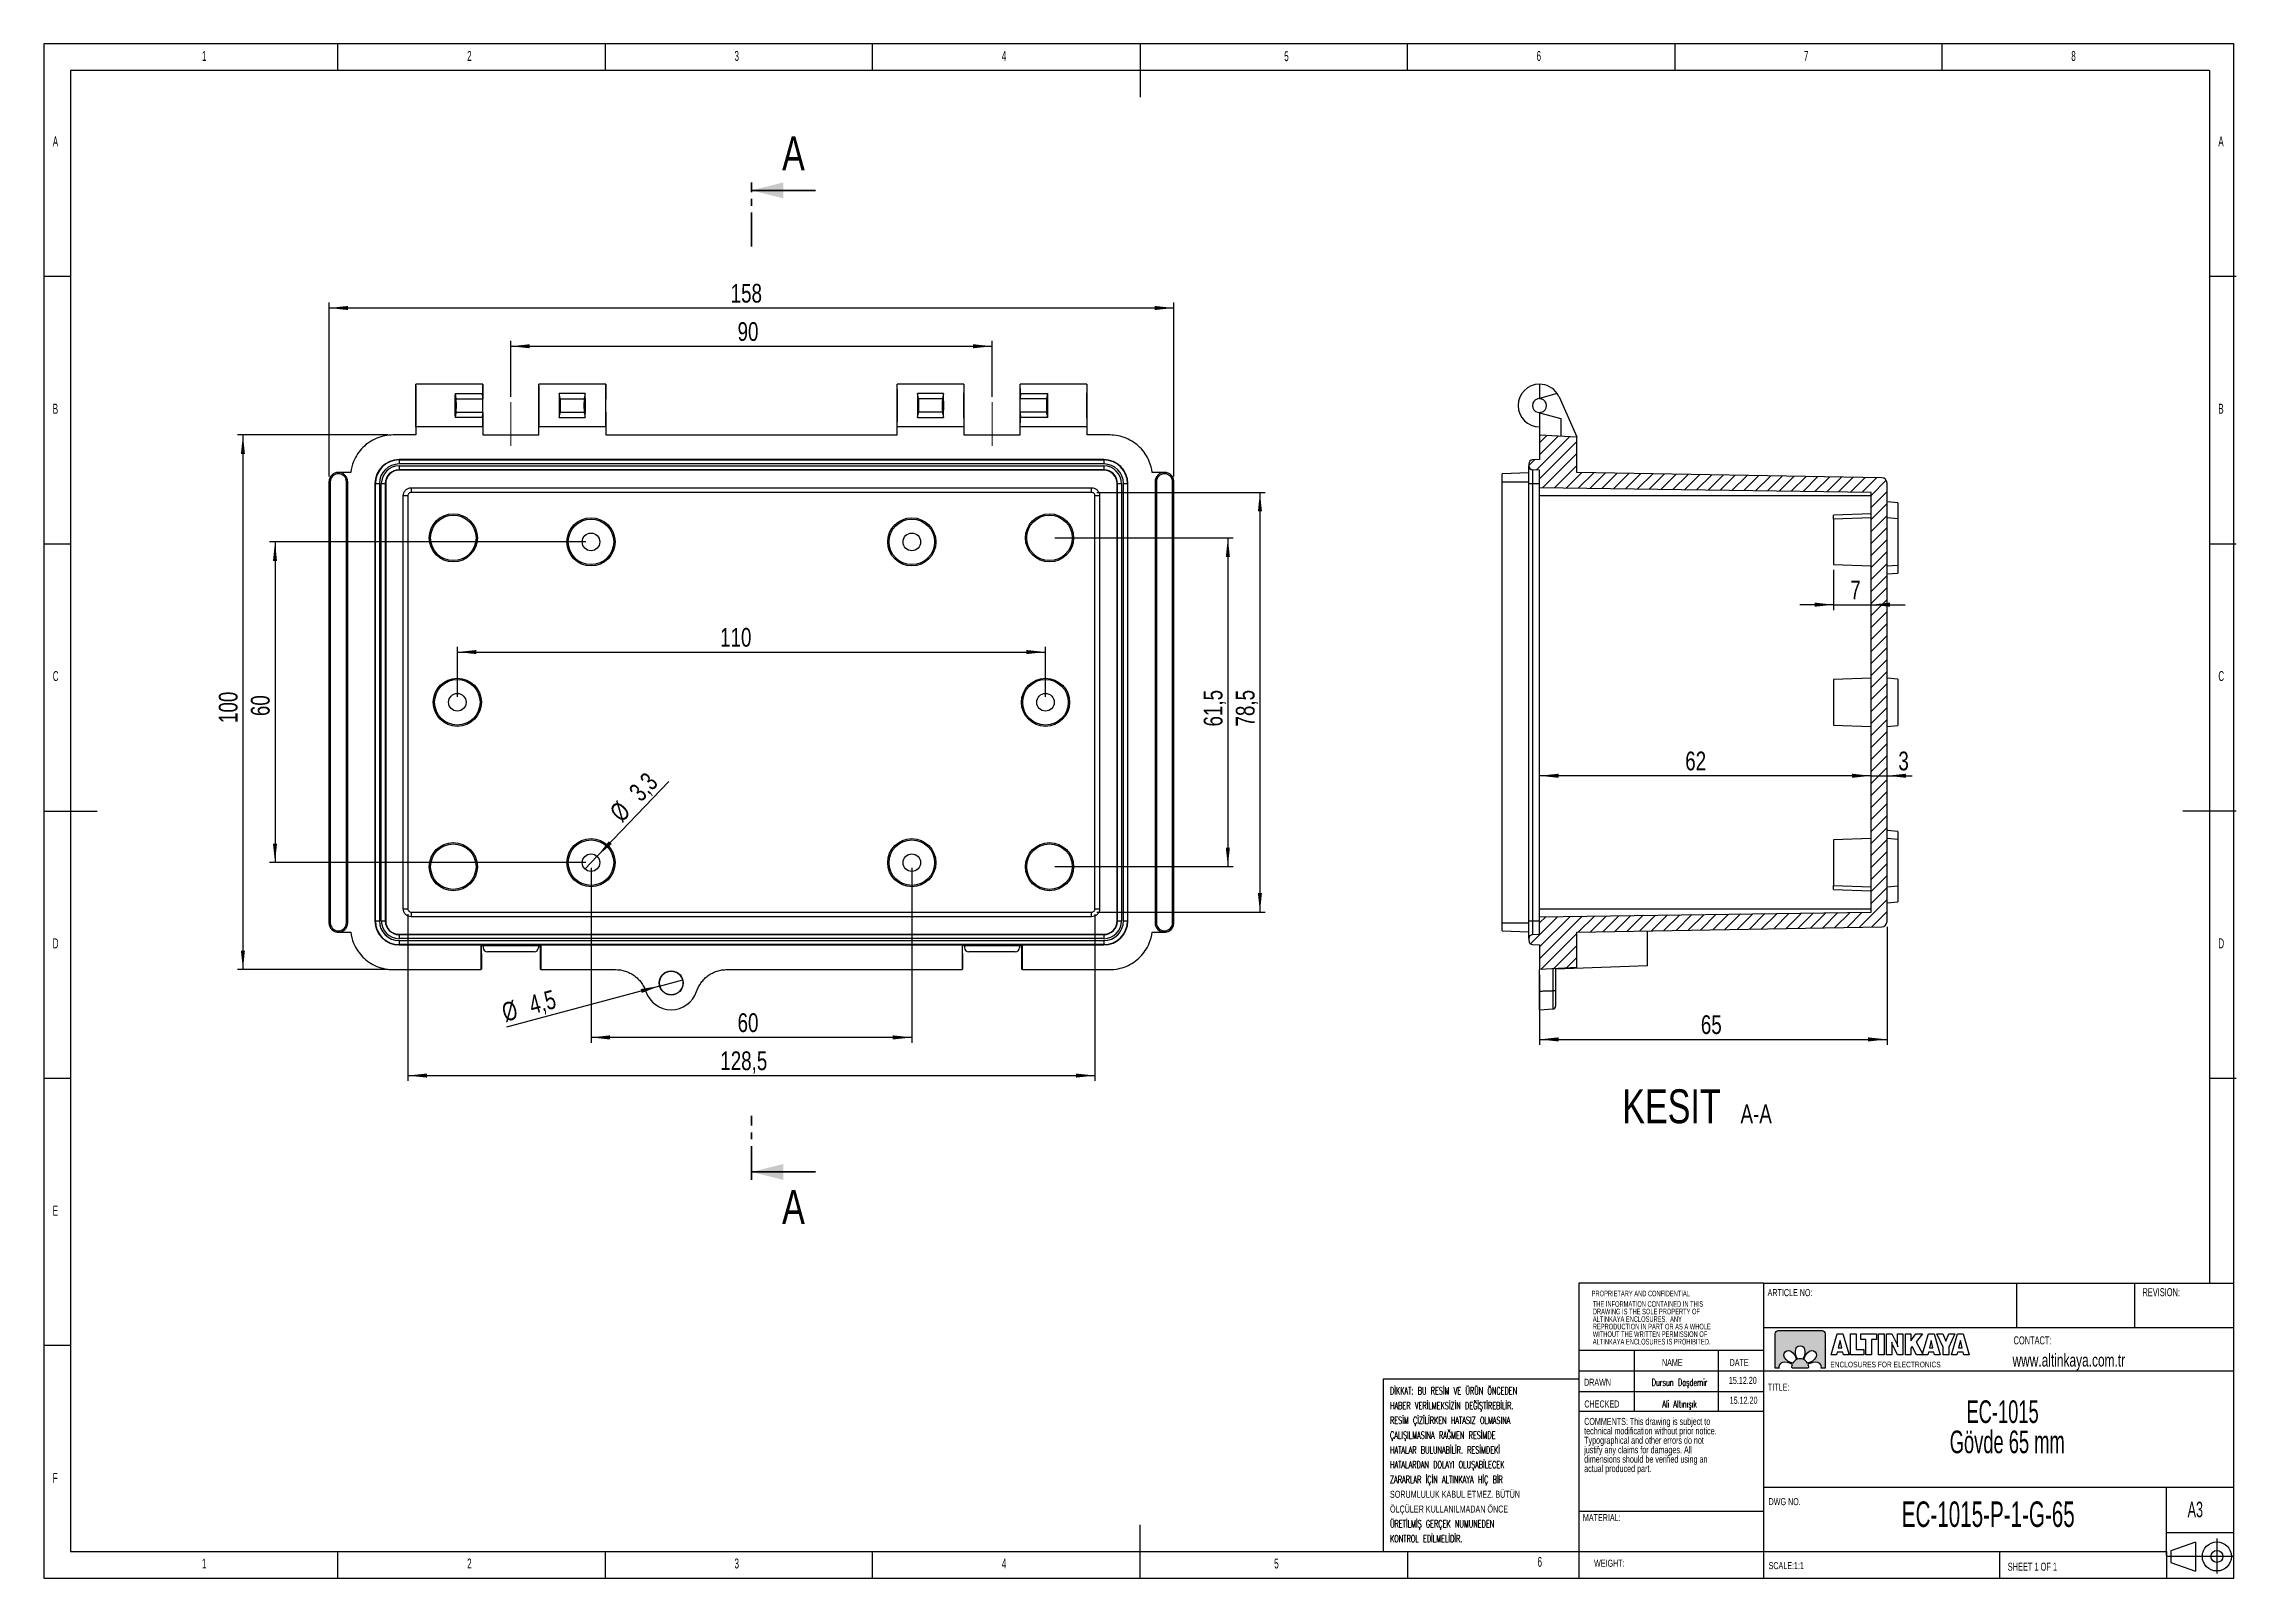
# Model space of a CAD drawing. Header units: millimetres. Extents: x 5 to 415, y 5 to 292.
import ezdxf

# ---------------------------------------------------------------- set-up
doc = ezdxf.new("R2010")
doc.units = ezdxf.units.MM
doc.linetypes.add('CENTER', pattern=[10.16, 6.35, -1.27, 1.27, -1.27])
doc.linetypes.add('CENTERX2', pattern=[20.32, 12.7, -2.54, 2.54, -2.54])
doc.layers.add('LAYER_1', color=179, linetype='Continuous', lineweight=25)
doc.layers.add('LAYER_2', color=1, linetype='Continuous')
doc.styles.add('SLDTEXTSTYLE0', font='TXT', dxfattribs={"width": 0.7})
doc.styles.add('SLDTEXTSTYLE1', font='TXT', dxfattribs={"width": 0.605})
doc.styles.add('SLDTEXTSTYLE2', font='TXT', dxfattribs={"width": 0.605, "bigfont": 'bigfont'})
doc.styles.add('SLDTEXTSTYLE3', font='TXT', dxfattribs={"width": 0.75})
doc.dimstyles.new('SLDDIMSTYLE0', dxfattribs={"dimtxt": 3.5, "dimasz": 3.556, "dimexe": 0, "dimexo": 0.0625, "dimgap": 0.875, "dimtad": 1, "dimrnd": 1e-09, "dimzin": 12, "dimdsep": 46, "dimtxsty": 'SLDTEXTSTYLE3', "dimsah": 1, "dimcen": 0.09, "dimadec": 0, "dimazin": 3, "dimtfac": 1, "dimtofl": 0, "dimtmove": 0, "dimatfit": 3, "dimfxl": 1, "dimfrac": 2, "dimtolj": 1, "dimtzin": 12, "dimarcsym": 0})
doc.dimstyles.new('SLDDIMSTYLE1', dxfattribs={"dimtxt": 3.5, "dimasz": 3.556, "dimexe": 0, "dimexo": 0.0625, "dimgap": 0.875, "dimtad": 1, "dimdec": 1, "dimrnd": 1e-09, "dimzin": 12, "dimdsep": 46, "dimtxsty": 'SLDTEXTSTYLE3', "dimsah": 1, "dimcen": 0.09, "dimadec": 0, "dimazin": 3, "dimtfac": 1, "dimtdec": 1, "dimtofl": 0, "dimtmove": 0, "dimatfit": 3, "dimfxl": 1, "dimfrac": 2, "dimtolj": 1, "dimtzin": 12, "dimarcsym": 0})
doc.dimstyles.new('SLDDIMSTYLE2', dxfattribs={"dimtxt": 3.5, "dimasz": 3.556, "dimexe": 0, "dimexo": 0.0625, "dimgap": 0.875, "dimtad": 1, "dimrnd": 1e-09, "dimzin": 12, "dimdsep": 46, "dimtxsty": 'SLDTEXTSTYLE3', "dimblk1": 'NONE', "dimsah": 1, "dimcen": 0, "dimadec": 0, "dimazin": 3, "dimtfac": 1, "dimtmove": 0, "dimatfit": 3, "dimldrblk": 'NONE', "dimfxl": 1, "dimfrac": 2, "dimtolj": 1, "dimtzin": 12, "dimarcsym": 0})
doc.dimstyles.new('SLDDIMSTYLE3', dxfattribs={"dimtxt": 3.5, "dimasz": 3.556, "dimexe": 0, "dimexo": 0.0625, "dimgap": 0.875, "dimtad": 1, "dimrnd": 1e-09, "dimzin": 12, "dimdsep": 46, "dimtxsty": 'SLDTEXTSTYLE3', "dimsah": 1, "dimcen": 0.09, "dimadec": 0, "dimazin": 3, "dimtfac": 1, "dimtmove": 0, "dimatfit": 0, "dimfxl": 1, "dimfrac": 2, "dimtolj": 1, "dimtzin": 12, "dimarcsym": 0})

msp = doc.modelspace()

# ---------------------------------------------------------------- texts
at = {"color": 7, "linetype": 'Continuous', "lineweight": 0}
for s, insert, char_height, attachment_point, style in [('1', (34.583, 290.668), 1.852, 1, 'SLDTEXTSTYLE1'), ('2', (84.167, 290.668), 1.852, 1, 'SLDTEXTSTYLE1'), ('3', (134.167, 290.668), 1.852, 1, 'SLDTEXTSTYLE1'), ('4', (184.167, 290.668), 1.852, 1, 'SLDTEXTSTYLE1'), ('5', (236.975, 290.614), 1.852, 1, 'SLDTEXTSTYLE1'), ('6', (284.167, 290.668), 1.852, 1, 'SLDTEXTSTYLE1'), ('7', (334.167, 290.668), 1.852, 1, 'SLDTEXTSTYLE1'), ('8', (384.167, 290.668), 1.852, 1, 'SLDTEXTSTYLE1'), ('A', (6.667, 274.668), 1.852, 1, 'SLDTEXTSTYLE1'), ('A', (411.667, 274.668), 1.852, 1, 'SLDTEXTSTYLE1'), ('B', (6.667, 224.668), 1.852, 1, 'SLDTEXTSTYLE1'), ('B', (411.667, 224.668), 1.852, 1, 'SLDTEXTSTYLE1'), ('C', (6.667, 174.668), 1.852, 1, 'SLDTEXTSTYLE1'), ('C', (411.667, 174.668), 1.852, 1, 'SLDTEXTSTYLE1'), ('D', (6.667, 124.668), 1.852, 1, 'SLDTEXTSTYLE1'), ('D', (411.667, 124.668), 1.852, 1, 'SLDTEXTSTYLE1'), ('E', (6.667, 74.668), 1.852, 1, 'SLDTEXTSTYLE1'), ('PROPRIETARY AND CONFIDENTIAL', (294.469, 58.774), 1.05833, 1, 'SLDTEXTSTYLE1'), ('ARTICLE NO:', (327.372, 59.073), 1.32292, 1, 'SLDTEXTSTYLE1'), ('REVISION:', (397.488, 59.243), 1.5, 1, 'SLDTEXTSTYLE1'), ('CONTACT:', (373.379, 50.23), 1.5, 1, 'SLDTEXTSTYLE1'), ('NAME', (307.616, 45.996), 1.3229, 1, 'SLDTEXTSTYLE1'), ('DATE', (320.264, 45.996), 1.3229, 1, 'SLDTEXTSTYLE1'), ('www.altinkaya.com.tr', (373.178, 46.964), 2.38125, 1, 'SLDTEXTSTYLE0'), ('DRAWN', (293.043, 42.302), 1.3229, 1, 'SLDTEXTSTYLE1'), ('Dursun Daşdemir', (310.911, 42.302), 1.32292, 2, 'SLDTEXTSTYLE2'), ('15.12.20', (322.736, 42.654), 1.3229, 2, 'SLDTEXTSTYLE1'), ('TITLE:', (327.438, 41.388), 1.3229, 1, 'SLDTEXTSTYLE1'), ('CHECKED', (293.103, 38.244), 1.3229, 1, 'SLDTEXTSTYLE1'), ('Ali Altınışık', (310.911, 38.244), 1.32292, 2, 'SLDTEXTSTYLE2'), ('15.12.20', (322.881, 38.937), 1.3229, 2, 'SLDTEXTSTYLE1'), ('F', (6.667, 24.668), 1.852, 1, 'SLDTEXTSTYLE1'), ('MATERIAL:', (292.826, 16.987), 1.3229, 1, 'SLDTEXTSTYLE1'), ('DWG NO.', (327.555, 19.978), 1.3229, 1, 'SLDTEXTSTYLE1'), ('A3', (405.921, 19.3), 2.9104, 1, 'SLDTEXTSTYLE1'), ('1', (34.583, 8.668), 1.852, 1, 'SLDTEXTSTYLE1'), ('2', (84.167, 8.668), 1.852, 1, 'SLDTEXTSTYLE1'), ('3', (134.167, 8.668), 1.852, 1, 'SLDTEXTSTYLE1'), ('4', (184.167, 8.668), 1.852, 1, 'SLDTEXTSTYLE1'), ('5', (235.096, 8.668), 1.852, 1, 'SLDTEXTSTYLE1'), ('6', (284.349, 8.984), 1.852, 1, 'SLDTEXTSTYLE1')]:
    msp.add_mtext(s, dxfattribs=dict(at, insert=insert, char_height=char_height, attachment_point=attachment_point, style=style))
at = {"color": 7, "linetype": 'Continuous', "char_height": 6.35, "attachment_point": 1, "style": 'SLDTEXTSTYLE3'}
for insert in [(143.066, 274.671), (143.066, 77.624)]:
    msp.add_mtext('A', dxfattribs=dict(at, insert=insert))
at = {"layer": 'LAYER_1', "style": 'SLDTEXTSTYLE1'}
for s, insert, char_height, attachment_point in [('EC-1015-P-1-G-65', (368.639, 19.349), 4.7625, 2), ('WEIGHT:', (294.915, 8.452), 1.3229, 1), ('SCALE:1:1', (327.555, 8.01), 1.3229, 1), ('SHEET 1 OF 1', (372.278, 7.9), 1.5, 1)]:
    msp.add_mtext(s, dxfattribs=dict(at, insert=insert, char_height=char_height, attachment_point=attachment_point))

# ---------------------------------------------------------------- blocks, each defined once
blk = doc.blocks.new('SW_NOTE_0')
at = {"color": 0, "linetype": 'Continuous', "lineweight": 18, "insert": (0, 1.71), "char_height": 1.3229, "attachment_point": 1, "style": 'SLDTEXTSTYLE0'}
blk.add_mtext('ENCLOSURES FOR ELECTRONICS', dxfattribs=at)
blk = doc.blocks.new('Block4')
at = {"color": 7, "linetype": 'Continuous', "lineweight": 18}
blk.add_blockref('SW_NOTE_0', (0.07, -0.34), dxfattribs=at)
blk = doc.blocks.new('Block5')
at = {"layer": 'LAYER_1'}
for p, q in [((6.79, 7.34), (1.01, 5.34)), ((1.01, 5.34), (1.01, 2.54)), ((6.79, 7.34), (6.79, 0.54)), ((11.82, 8.19), (11.82, 0)), ((0, 4.03), (15.88, 4.03)), ((1.01, 2.54), (6.79, 0.54))]:
    blk.add_line(p, q, dxfattribs=at)
for radius in [3.4, 1.4]:
    blk.add_circle((11.82, 3.99), radius, dxfattribs=at)
blk = doc.blocks.new('Block6')
at = {"layer": 'LAYER_1', "color": 250}
for p, q in [((0, 0), (1.27, 4.36)), ((1.14, 0), (0, 0)), ((1.28, 0.58), (1.14, 0)), ((1.27, 4.36), (2.44, 4.36)), ((2.43, 0.58), (1.28, 0.58)), ((1.86, 3), (1.49, 1.49)), ((1.49, 1.49), (2.22, 1.49)), ((2.22, 1.49), (1.86, 3)), ((2.56, 0), (2.43, 0.58)), ((2.44, 4.36), (3.71, 0)), ((3.71, 0), (2.56, 0)), ((4.04, 0), (4.04, 4.36)), ((4.04, 4.36), (5.2, 4.36)), ((6.77, 0), (4.04, 0)), ((5.2, 4.36), (5.2, 1.16)), ((5.2, 1.16), (6.77, 1.16)), ((6.19, 3.21), (6.19, 4.36)), ((6.19, 4.36), (9.41, 4.36)), ((7.23, 3.21), (6.19, 3.21)), ((6.77, 1.16), (6.77, 0)), ((7.23, 0), (7.23, 3.21)), ((8.39, 0), (7.23, 0)), ((9.41, 3.21), (8.39, 3.21)), ((8.39, 3.21), (8.39, 0)), ((9.41, 4.36), (9.41, 3.21)), ((9.82, 0), (9.82, 4.36)), ((9.82, 4.36), (11, 4.36)), ((11, 0), (9.82, 0)), ((11, 4.36), (11, 0)), ((11.52, 0), (11.52, 4.36)), ((11.52, 4.36), (12.62, 4.36)), ((12.62, 0), (11.52, 0)), ((12.62, 4.36), (13.64, 2.33)), ((12.62, 2.04), (12.62, 0)), ((13.82, 0), (12.8, 2.01)), ((13.82, 2.3), (13.82, 4.36)), ((13.82, 4.36), (14.92, 4.36)), ((14.92, 0), (13.82, 0)), ((14.92, 4.36), (14.92, 0)), ((15.42, 0), (15.42, 4.36)), ((15.42, 4.36), (16.57, 4.36)), ((16.57, 0), (15.42, 0)), ((16.57, 4.36), (16.57, 2.92)), ((16.57, 2.92), (17.61, 4.36)), ((16.86, 1.75), (16.57, 1.39)), ((16.57, 1.39), (16.57, 0)), ((17.74, 0), (16.86, 1.75)), ((17.61, 4.36), (18.96, 4.36)), ((18.96, 4.36), (17.67, 2.75)), ((17.67, 2.75), (19.12, 0)), ((19.12, 0), (17.74, 0)), ((18.94, 0), (20.21, 4.36)), ((20.08, 0), (18.94, 0)), ((20.22, 0.58), (20.08, 0)), ((20.21, 4.36), (21.38, 4.36)), ((21.37, 0.58), (20.22, 0.58)), ((20.8, 3), (20.43, 1.49)), ((20.43, 1.49), (21.16, 1.49)), ((21.16, 1.49), (20.8, 3)), ((21.5, 0), (21.37, 0.58)), ((21.38, 4.36), (22.65, 0)), ((22.65, 0), (21.5, 0)), ((23.27, 1.61), (21.94, 4.36)), ((21.94, 4.36), (23.22, 4.36)), ((23.22, 4.36), (23.84, 2.87)), ((23.27, 0), (23.27, 1.61)), ((24.42, 0), (23.27, 0)), ((23.84, 2.87), (24.47, 4.36)), ((25.72, 4.36), (24.42, 1.61)), ((24.42, 1.61), (24.42, 0)), ((24.47, 4.36), (25.72, 4.36)), ((25, 0), (26.27, 4.36)), ((26.14, 0), (25, 0)), ((26.28, 0.58), (26.14, 0)), ((26.27, 4.36), (27.44, 4.36)), ((27.43, 0.58), (26.28, 0.58)), ((26.86, 3), (26.49, 1.49)), ((26.49, 1.49), (27.21, 1.49)), ((27.21, 1.49), (26.86, 3)), ((27.56, 0), (27.43, 0.58)), ((27.44, 4.36), (28.71, 0)), ((28.71, 0), (27.56, 0))]:
    blk.add_line(p, q, dxfattribs=at)
for points in [[(12.7, 2.26), (12.67, 2.37), (12.63, 2.5), (12.59, 2.64)], [(12.59, 2.64), (12.6, 2.56), (12.61, 2.48), (12.62, 2.4)], [(12.62, 2.4), (12.62, 2.31), (12.62, 2.19), (12.62, 2.04)], [(12.8, 2.01), (12.77, 2.07), (12.74, 2.16), (12.7, 2.26)], [(13.64, 2.33), (13.67, 2.28), (13.7, 2.19), (13.73, 2.09)], [(13.73, 2.09), (13.77, 1.99), (13.81, 1.86), (13.85, 1.71)], [(13.82, 1.97), (13.82, 2.06), (13.82, 2.17), (13.82, 2.3)], [(13.85, 1.71), (13.84, 1.79), (13.83, 1.87), (13.82, 1.97)]]:
    blk.add_open_spline(points, degree=3, dxfattribs=at)
blk = doc.blocks.new('SW_NOTE_0_1')
at = {"layer": 'LAYER_1', "color": 0, "attachment_point": 2, "style": 'SLDTEXTSTYLE1'}
for s, insert, char_height in [('EC-1015', (11.24, 5.46), 4.233), ('Gövde 65 mm', (12.11, -0.19), 4.2333)]:
    blk.add_mtext(s, dxfattribs=dict(at, insert=insert, char_height=char_height))
blk = doc.blocks.new('SW_NOTE_0_2')
at = {"color": 0, "linetype": 'Continuous', "lineweight": 0, "char_height": 1.3229, "attachment_point": 1, "style": 'SLDTEXTSTYLE1'}
for s, insert in [('technical modification without prior notice.', (0, -0.06)), ('COMMENTS: This drawing is subject to', (0, 1.71)), ('justify any claims for damages. All', (0, -3.59)), ('Typographical and other errors do not', (0, -1.82)), ('dimensions should be verified using an', (0, -5.35)), ('actual produced part.', (0, -7.11))]:
    blk.add_mtext(s, dxfattribs=dict(at, insert=insert))
blk = doc.blocks.new('SW_NOTE_0_3')
at = {"color": 0, "linetype": 'Continuous', "lineweight": 0, "char_height": 1.0583, "attachment_point": 1, "style": 'SLDTEXTSTYLE1'}
for s, insert in [('THE INFORMATION CONTAINED IN THIS', (0, 1.36)), ('ALTINKAYA ENCLOSURES.  ANY', (0, -1.46)), ('DRAWING IS THE SOLE PROPERTY OF', (0, -0.05)), ('REPRODUCTION IN PART OR AS A WHOLE', (0, -2.87)), ('WITHOUT THE WRITTEN PERMISSION OF', (0, -4.28)), ('ALTINKAYA ENCLOSURES IS PROHIBITED.', (0, -5.69))]:
    blk.add_mtext(s, dxfattribs=dict(at, insert=insert))
blk = doc.blocks.new('SW_NOTE_0_4')
at = {"layer": 'LAYER_1', "color": 0, "char_height": 1.3229, "attachment_point": 1}
for s, insert, style in [('DİKKAT: BU RESİM VE ÜRÜN ÖNCEDEN', (0, 1.71), 'SLDTEXTSTYLE2'), ('HABER VERİLMEKSİZİN DEĞİŞTİREBİLİR.', (0, -1.06), 'SLDTEXTSTYLE2'), ('RESİM ÇİZİLİRKEN HATASIZ OLMASINA', (0, -3.82), 'SLDTEXTSTYLE2'), ('ÇALIŞILMASINA RAĞMEN RESİMDE', (0, -6.59), 'SLDTEXTSTYLE2'), ('HATALAR BULUNABİLİR. RESİMDEKİ', (0, -9.35), 'SLDTEXTSTYLE2'), ('HATALARDAN DOLAYI OLUŞABİLECEK', (0, -12.11), 'SLDTEXTSTYLE2'), ('ZARARLAR İÇİN ALTINKAYA HİÇ BİR', (0, -14.88), 'SLDTEXTSTYLE2'), ('SORUMLULUK KABUL ETMEZ. BÜTÜN', (0, -17.64), 'SLDTEXTSTYLE1'), ('ÖLÇÜLER KULLANILMADAN ÖNCE', (0, -20.41), 'SLDTEXTSTYLE1'), ('ÜRETİLMİŞ GERÇEK NUMUNEDEN', (0, -23.17), 'SLDTEXTSTYLE2'), ('KONTROL EDİLMELİDİR.', (0, -25.93), 'SLDTEXTSTYLE2')]:
    blk.add_mtext(s, dxfattribs=dict(at, insert=insert, style=style))
blk = doc.blocks.new('_D')
at = {"layer": 'LAYER_1'}
for p, q in [((69.32, 218.84), (41.23, 218.84)), ((42.23, 218.84), (42.23, 118.84)), ((69.32, 118.84), (41.23, 118.84))]:
    blk.add_line(p, q, dxfattribs=at)
for points in [[(42.23, 218.84), (41.85, 215.28), (42.61, 215.28)], [(42.23, 118.84), (42.61, 122.39), (41.85, 122.39)]]:
    blk.add_solid(points, dxfattribs=at)
at = {"layer": 'LAYER_1', "insert": (37.72, 164.96), "char_height": 3.5, "attachment_point": 1, "rotation": 90, "style": 'SLDTEXTSTYLE3'}
blk.add_mtext('100', dxfattribs=at)
blk = doc.blocks.new('_D_1')
at = {"layer": 'LAYER_1'}
for p, q in [((106.33, 198.84), (47.23, 198.84)), ((48.23, 198.84), (48.23, 138.84)), ((106.33, 138.84), (47.23, 138.84))]:
    blk.add_line(p, q, dxfattribs=at)
for points in [[(48.23, 198.84), (47.85, 195.28), (48.61, 195.28)], [(48.23, 138.84), (48.61, 142.39), (47.85, 142.39)]]:
    blk.add_solid(points, dxfattribs=at)
at = {"layer": 'LAYER_1', "insert": (43.72, 166.25), "char_height": 3.5, "attachment_point": 1, "rotation": 90, "style": 'SLDTEXTSTYLE3'}
blk.add_mtext('60', dxfattribs=at)
blk = doc.blocks.new('_D_2')
at = {"layer": 'LAYER_1'}
for p, q in [((194.08, 199.59), (227.43, 199.59)), ((226.43, 199.59), (226.43, 138.09)), ((194.08, 138.09), (227.43, 138.09))]:
    blk.add_line(p, q, dxfattribs=at)
for points in [[(226.43, 199.59), (226.05, 196.03), (226.81, 196.03)], [(226.43, 138.09), (226.81, 141.64), (226.05, 141.64)]]:
    blk.add_solid(points, dxfattribs=at)
at = {"layer": 'LAYER_1', "insert": (221.92, 164.31), "char_height": 3.5, "attachment_point": 1, "rotation": 90, "style": 'SLDTEXTSTYLE3'}
blk.add_mtext('61,5', dxfattribs=at)
blk = doc.blocks.new('_D_3')
at = {"layer": 'LAYER_1'}
for p, q in [((73.07, 129.21), (73.07, 98.01)), ((201.58, 129.21), (201.58, 98.01)), ((73.07, 99.01), (201.58, 99.01))]:
    blk.add_line(p, q, dxfattribs=at)
for points in [[(73.07, 99.01), (76.63, 98.63), (76.63, 99.39)], [(201.58, 99.01), (198.03, 99.39), (198.03, 98.63)]]:
    blk.add_solid(points, dxfattribs=at)
at = {"layer": 'LAYER_1', "insert": (131.51, 103.53), "char_height": 3.5, "attachment_point": 1, "style": 'SLDTEXTSTYLE3'}
blk.add_mtext('128,5', dxfattribs=at)
blk = doc.blocks.new('_D_4')
at = {"layer": 'LAYER_1'}
for p, q in [((201.95, 208.09), (233.43, 208.09)), ((232.43, 208.09), (232.43, 129.58)), ((201.95, 129.58), (233.43, 129.58))]:
    blk.add_line(p, q, dxfattribs=at)
for points in [[(232.43, 208.09), (232.05, 204.54), (232.81, 204.54)], [(232.43, 129.58), (232.81, 133.14), (232.05, 133.14)]]:
    blk.add_solid(points, dxfattribs=at)
at = {"layer": 'LAYER_1', "insert": (227.92, 164.31), "char_height": 3.5, "attachment_point": 1, "rotation": 90, "style": 'SLDTEXTSTYLE3'}
blk.add_mtext('78,5', dxfattribs=at)
blk = doc.blocks.new('_D_5')
at = {"layer": 'LAYER_1'}
for p, q in [((107.33, 137.84), (107.33, 105.15)), ((167.33, 137.84), (167.33, 105.15)), ((167.33, 106.15), (107.33, 106.15))]:
    blk.add_line(p, q, dxfattribs=at)
for points in [[(107.33, 106.15), (110.88, 105.76), (110.88, 106.53)], [(167.33, 106.15), (163.77, 106.53), (163.77, 105.76)]]:
    blk.add_solid(points, dxfattribs=at)
at = {"layer": 'LAYER_1', "insert": (134.74, 110.66), "char_height": 3.5, "attachment_point": 1, "style": 'SLDTEXTSTYLE3'}
blk.add_mtext('60', dxfattribs=at)
blk = doc.blocks.new('_D_6')
at = {"layer": 'LAYER_1'}
for q in [(121.9, 154), (106.19, 137.65)]:
    blk.add_line((108.47, 140.03), q, dxfattribs=at)
blk.add_solid([(108.47, 140.03), (111.21, 142.33), (110.66, 142.85)], dxfattribs=at)
at = {"layer": 'LAYER_1', "char_height": 3.5, "attachment_point": 1, "rotation": 46.1528, "style": 'SLDTEXTSTYLE3'}
for s, insert in [('3,3', (114.16, 152.47)), ('%%c', (110.54, 148.63))]:
    blk.add_mtext(s, dxfattribs=dict(at, insert=insert))
blk = doc.blocks.new('_None')
blk = doc.blocks.new('_D_7')
at = {"layer": 'LAYER_1'}
for p, q in [((82.33, 169.84), (82.33, 179.23)), ((82.33, 178.23), (192.33, 178.23)), ((192.33, 169.84), (192.33, 179.23))]:
    blk.add_line(p, q, dxfattribs=at)
for points in [[(82.33, 178.23), (85.88, 177.85), (85.88, 178.61)], [(192.33, 178.23), (188.77, 178.61), (188.77, 177.85)]]:
    blk.add_solid(points, dxfattribs=at)
at = {"layer": 'LAYER_1', "insert": (131.47, 182.74), "char_height": 3.5, "attachment_point": 1, "style": 'SLDTEXTSTYLE3'}
blk.add_mtext('110', dxfattribs=at)
blk = doc.blocks.new('_D_8')
at = {"layer": 'LAYER_1'}
for p, q in [((58.33, 211.09), (58.33, 243.59)), ((58.33, 242.59), (216.33, 242.59)), ((216.33, 211.09), (216.33, 243.59))]:
    blk.add_line(p, q, dxfattribs=at)
for points in [[(58.33, 242.59), (61.88, 242.21), (61.88, 242.97)], [(216.33, 242.59), (212.77, 242.97), (212.77, 242.21)]]:
    blk.add_solid(points, dxfattribs=at)
at = {"layer": 'LAYER_1', "insert": (133.45, 247.1), "char_height": 3.5, "attachment_point": 1, "style": 'SLDTEXTSTYLE3'}
blk.add_mtext('158', dxfattribs=at)
blk = doc.blocks.new('_D_9')
at = {"layer": 'LAYER_1'}
for p, q in [((92.33, 225.99), (92.33, 236.43)), ((92.33, 235.43), (182.33, 235.43)), ((182.33, 225.99), (182.33, 236.43))]:
    blk.add_line(p, q, dxfattribs=at)
for points in [[(92.33, 235.43), (95.88, 235.05), (95.88, 235.81)], [(182.33, 235.43), (178.77, 235.81), (178.77, 235.05)]]:
    blk.add_solid(points, dxfattribs=at)
at = {"layer": 'LAYER_1', "insert": (134.74, 239.94), "char_height": 3.5, "attachment_point": 1, "style": 'SLDTEXTSTYLE3'}
blk.add_mtext('90', dxfattribs=at)
blk = doc.blocks.new('_D_10')
at = {"layer": 'LAYER_1'}
for q in [(91.52, 108.08), (124.5, 116.92)]:
    blk.add_line((120.15, 115.75), q, dxfattribs=at)
blk.add_solid([(120.15, 115.75), (116.62, 115.2), (116.82, 114.47)], dxfattribs=at)
at = {"layer": 'LAYER_1', "char_height": 3.5, "attachment_point": 1, "rotation": 15, "style": 'SLDTEXTSTYLE3'}
for s, insert in [('4,5', (95.44, 113.84)), ('%%c', (90.36, 112.42))]:
    blk.add_mtext(s, dxfattribs=dict(at, insert=insert))
blk = doc.blocks.new('_D_11')
at = {"layer": 'LAYER_1'}
for p, q in [((349.72, 126.83), (349.72, 104.77)), ((284.72, 117.84), (284.72, 104.77)), ((284.72, 105.77), (349.72, 105.77))]:
    blk.add_line(p, q, dxfattribs=at)
for points in [[(284.72, 105.77), (288.27, 105.39), (288.27, 106.16)], [(349.72, 105.77), (346.16, 106.16), (346.16, 105.39)]]:
    blk.add_solid(points, dxfattribs=at)
at = {"layer": 'LAYER_1', "insert": (314.89, 110.29), "char_height": 3.5, "attachment_point": 1, "style": 'SLDTEXTSTYLE3'}
blk.add_mtext('65', dxfattribs=at)
blk = doc.blocks.new('_D_12')
at = {"layer": 'LAYER_1'}
for p, q in [((339.72, 193.58), (339.72, 186.09)), ((339.72, 187.09), (333.37, 187.09)), ((339.72, 187.09), (346.72, 187.09)), ((346.72, 187.09), (353.07, 187.09))]:
    blk.add_line(p, q, dxfattribs=at)
for points in [[(339.72, 187.09), (336.16, 187.48), (336.16, 186.71)], [(346.72, 187.09), (350.27, 186.71), (350.27, 187.48)]]:
    blk.add_solid(points, dxfattribs=at)
at = {"layer": 'LAYER_1', "insert": (342.84, 191.61), "char_height": 3.5, "attachment_point": 1, "style": 'SLDTEXTSTYLE3'}
blk.add_mtext('7', dxfattribs=at)
blk = doc.blocks.new('_D_13')
at = {"layer": 'LAYER_1'}
blk.add_line((346.72, 155.09), (284.72, 155.09), dxfattribs=at)
for points in [[(284.72, 155.09), (288.27, 154.71), (288.27, 155.47)], [(346.72, 155.09), (343.16, 155.47), (343.16, 154.71)]]:
    blk.add_solid(points, dxfattribs=at)
at = {"layer": 'LAYER_1', "insert": (311.97, 159.61), "char_height": 3.5, "attachment_point": 1, "style": 'SLDTEXTSTYLE3'}
blk.add_mtext('62', dxfattribs=at)
blk = doc.blocks.new('_D_14')
at = {"layer": 'LAYER_1'}
for p, q in [((346.72, 155.09), (340.37, 155.09)), ((346.72, 155.09), (349.72, 155.09)), ((349.72, 155.09), (354.42, 155.09))]:
    blk.add_line(p, q, dxfattribs=at)
for points in [[(346.72, 155.09), (343.16, 155.47), (343.16, 154.71)], [(349.72, 155.09), (353.27, 154.71), (353.27, 155.47)]]:
    blk.add_solid(points, dxfattribs=at)
at = {"layer": 'LAYER_1', "insert": (351.83, 159.61), "char_height": 3.5, "attachment_point": 1, "style": 'SLDTEXTSTYLE3'}
blk.add_mtext('3', dxfattribs=at)
blk = doc.blocks.new('SW_NOTE_0_5')
at = {"layer": 'LAYER_1', "color": 0, "attachment_point": 2, "style": 'SLDTEXTSTYLE3'}
for s, insert, char_height in [('KESIT', (9.72, 8.19), 6.35), ('A-A', (25.56, 5.35), 3.5)]:
    blk.add_mtext(s, dxfattribs=dict(at, insert=insert, char_height=char_height))

# ---------------------------------------------------------------- dimensions: what is measured, and where the dimension line sits
at = {"layer": 'LAYER_1'}
for base, p1, p2, dimstyle, picture, middle in [((216.328, 242.591), (58.328, 210.086), (216.328, 210.086), 'SLDDIMSTYLE0', '_D_8', (137.328, 242.591)), ((182.328, 235.427), (92.328, 224.99), (182.328, 224.99), 'SLDDIMSTYLE0', '_D_9', (137.328, 235.427)), ((346.716, 187.095), (339.716, 194.581), (346.716, 208.092), 'SLDDIMSTYLE3', '_D_12', (344.135, 187.095)), ((192.328, 178.232), (82.328, 168.836), (192.328, 168.836), 'SLDDIMSTYLE0', '_D_7', (135.351, 178.232)), ((284.716, 155.094), (346.716, 129.58), (284.716, 128.714), 'SLDDIMSTYLE0', '_D_13', (314.552, 155.094)), ((349.716, 155.094), (346.716, 129.58), (349.716, 127.831), 'SLDDIMSTYLE3', '_D_14', (353.126, 155.094)), ((107.328, 106.145), (167.328, 138.836), (107.328, 138.836), 'SLDDIMSTYLE0', '_D_5', (137.328, 106.145)), ((201.584, 99.014), (73.072, 130.214), (201.584, 130.214), 'SLDDIMSTYLE1', '_D_3', (137.328, 99.014)), ((349.716, 105.774), (284.716, 118.836), (349.716, 127.831), 'SLDDIMSTYLE0', '_D_11', (317.477, 105.774))]:
    dim = msp.add_linear_dim(base=base, p1=p1, p2=p2, dimstyle=dimstyle, dxfattribs=at)
    dim.commit()
    dim.dimension.update_dxf_attribs({"geometry": picture, "text_midpoint": middle, "dimtype": 160})
for base, p1, p2, dimstyle, picture, middle in [((42.229, 118.836), (70.317, 218.836), (70.317, 118.836), 'SLDDIMSTYLE0', '_D', (42.229, 168.836)), ((232.427, 129.58), (200.95, 208.092), (200.95, 129.58), 'SLDDIMSTYLE1', '_D_4', (232.427, 168.836)), ((48.229, 138.836), (107.328, 198.836), (107.328, 138.836), 'SLDDIMSTYLE0', '_D_1', (48.229, 168.836)), ((226.427, 138.086), (193.078, 199.586), (193.078, 138.086), 'SLDDIMSTYLE0', '_D_2', (226.427, 168.836))]:
    dim = msp.add_linear_dim(base=base, p1=p1, p2=p2, angle=90, dimstyle=dimstyle, dxfattribs=at)
    dim.commit()
    dim.dimension.update_dxf_attribs({"geometry": picture, "text_midpoint": middle, "dimtype": 160})
for p1, p2, picture, middle in [((106.185, 137.646), (108.471, 140.026), '_D_6', (118.003, 149.95)), ((124.502, 116.918), (120.155, 115.754), '_D_10', (97.052, 109.563))]:
    dim = msp.add_diameter_dim_2p(p1=p1, p2=p2, dimstyle='SLDDIMSTYLE2', dxfattribs=at)
    dim.commit()
    dim.dimension.update_dxf_attribs({"geometry": picture, "text_midpoint": middle, "dimtype": 163})

# ---------------------------------------------------------------- hatches: boundary and pattern name
at = {"layer": 'LAYER_1', "linetype": 'Continuous', "lineweight": 18}
h = msp.add_hatch(dxfattribs=at)
h.set_pattern_fill('ANSI31', color=256, scale=0.5, style=0)
edge = h.paths.add_edge_path(flags=0)
edge.add_line((284.716, 128.714), (284.716, 125.436))
edge.add_line((284.716, 125.436), (283.426, 125.369))
edge.add_arc((283.466, 124.62), 0.75, 93, 180)
edge.add_line((282.716, 124.62), (282.716, 124.253))
edge.add_arc((283.466, 124.253), 0.75, 180, 267)
edge.add_line((283.426, 123.504), (284.716, 123.436))
edge.add_line((284.716, 123.436), (284.716, 118.836))
edge.add_line((284.716, 118.836), (291.716, 119.203))
edge.add_line((291.716, 119.203), (291.716, 125.836))
edge.add_line((291.716, 125.836), (348.733, 126.831))
edge.add_arc((348.716, 127.831), 1, 271, 360)
edge.add_line((349.716, 127.831), (349.716, 209.841))
edge.add_arc((348.716, 209.841), 1, 0, 89)
edge.add_line((348.733, 210.841), (291.716, 211.836))
edge.add_line((291.716, 211.836), (291.716, 218.469))
edge.add_line((291.716, 218.469), (284.716, 218.836))
edge.add_line((284.716, 218.836), (284.716, 214.236))
edge.add_line((284.716, 214.236), (283.426, 214.169))
edge.add_arc((283.466, 213.42), 0.75, 93, 180)
edge.add_line((282.716, 213.42), (282.716, 213.053))
edge.add_arc((283.466, 213.053), 0.75, 180, 267)
edge.add_line((283.426, 212.304), (284.716, 212.236))
edge.add_line((284.716, 212.236), (284.716, 208.958))
edge.add_line((284.716, 208.958), (346.716, 208.092))
edge.add_line((346.716, 208.092), (346.716, 129.58))
edge.add_line((346.716, 129.58), (284.716, 128.714))
at = {"layer": 'LAYER_2'}
h = msp.add_hatch(color=256, dxfattribs=at)
edge = h.paths.add_edge_path(flags=0)
edge.add_spline(control_points=[(329.363, 51.312), (329.041, 51.312), (328.778, 51.05), (328.778, 50.727)], knot_values=[0.9444444, 0.9444444, 0.9444444, 0.9444444, 1, 1, 1, 1], weights=[1, 1, 1, 1], degree=3, periodic=0)
edge.add_line((328.778, 50.727), (328.778, 44.291))
edge.add_line((328.778, 44.291), (329.516, 44.291))
edge.add_spline(control_points=[(329.516, 44.291), (329.5, 44.362), (329.491, 44.438), (329.492, 44.518)], knot_values=[0.7777778, 0.7777778, 0.7777778, 0.7777778, 0.8333333, 0.8333333, 0.8333333, 0.8333333], weights=[1, 1, 1, 1], degree=3, periodic=0)
edge.add_spline(control_points=[(329.492, 44.518), (329.489, 45.083), (329.911, 45.404), (330.619, 45.418)], knot_values=[0.7222222, 0.7222222, 0.7222222, 0.7222222, 0.7777778, 0.7777778, 0.7777778, 0.7777778], weights=[1, 1, 1, 1], degree=3, periodic=0)
edge.add_spline(control_points=[(330.619, 45.418), (331.239, 45.429), (331.856, 45.083), (331.999, 44.997)], knot_values=[0.6666667, 0.6666667, 0.6666667, 0.6666667, 0.7222222, 0.7222222, 0.7222222, 0.7222222], weights=[1, 1, 1, 1], degree=3, periodic=0)
edge.add_spline(control_points=[(331.999, 44.997), (331.948, 44.845), (331.921, 44.683), (331.921, 44.514)], knot_values=[0.6111111, 0.6111111, 0.6111111, 0.6111111, 0.6666667, 0.6666667, 0.6666667, 0.6666667], weights=[1, 1, 1, 1], degree=3, periodic=0)
edge.add_spline(control_points=[(331.921, 44.514), (331.921, 44.438), (331.926, 44.364), (331.937, 44.291)], knot_values=[0.5555556, 0.5555556, 0.5555556, 0.5555556, 0.6111111, 0.6111111, 0.6111111, 0.6111111], weights=[1, 1, 1, 1], degree=3, periodic=0)
edge.add_line((331.937, 44.291), (334.981, 44.291))
edge.add_spline(control_points=[(334.981, 44.291), (334.992, 44.364), (334.997, 44.438), (334.997, 44.514)], knot_values=[0.4444444, 0.4444444, 0.4444444, 0.4444444, 0.5, 0.5, 0.5, 0.5], weights=[1, 1, 1, 1], degree=3, periodic=0)
edge.add_spline(control_points=[(334.997, 44.514), (334.997, 44.68), (334.971, 44.839), (334.922, 44.989)], knot_values=[0.3888889, 0.3888889, 0.3888889, 0.3888889, 0.4444444, 0.4444444, 0.4444444, 0.4444444], weights=[1, 1, 1, 1], degree=3, periodic=0)
edge.add_spline(control_points=[(334.922, 44.989), (335.07, 45.077), (335.683, 45.419), (336.299, 45.408)], knot_values=[0.3333333, 0.3333333, 0.3333333, 0.3333333, 0.3888889, 0.3888889, 0.3888889, 0.3888889], weights=[1, 1, 1, 1], degree=3, periodic=0)
edge.add_spline(control_points=[(336.299, 45.408), (337.007, 45.395), (337.429, 45.073), (337.427, 44.509)], knot_values=[0.2777778, 0.2777778, 0.2777778, 0.2777778, 0.3333333, 0.3333333, 0.3333333, 0.3333333], weights=[1, 1, 1, 1], degree=3, periodic=0)
edge.add_spline(control_points=[(337.427, 44.509), (337.427, 44.432), (337.419, 44.359), (337.404, 44.291)], knot_values=[0.2222222, 0.2222222, 0.2222222, 0.2222222, 0.2777778, 0.2777778, 0.2777778, 0.2777778], weights=[1, 1, 1, 1], degree=3, periodic=0)
edge.add_line((337.404, 44.291), (338.14, 44.291))
edge.add_line((338.14, 44.291), (338.14, 50.727))
edge.add_spline(control_points=[(338.14, 50.727), (338.14, 51.05), (337.877, 51.312), (337.555, 51.312)], knot_values=[0.0555556, 0.0555556, 0.0555556, 0.0555556, 0.1111111, 0.1111111, 0.1111111, 0.1111111], weights=[1, 1, 1, 1], degree=3, periodic=0)
edge.add_line((337.555, 51.312), (329.363, 51.312))
edge = h.paths.add_edge_path(flags=0)
edge.add_spline(control_points=[(333.943, 45.974), (333.791, 46.025), (333.628, 46.052), (333.459, 46.052)], knot_values=[0.6666667, 0.6666667, 0.6666667, 0.6666667, 0.8333333, 0.8333333, 0.8333333, 0.8333333], weights=[1, 1, 1, 1], degree=3, periodic=0)
edge.add_spline(control_points=[(333.459, 46.052), (333.293, 46.052), (333.133, 46.026), (332.984, 45.977)], knot_values=[0.8333333, 0.8333333, 0.8333333, 0.8333333, 1, 1, 1, 1], weights=[1, 1, 1, 1], degree=3, periodic=0)
edge.add_spline(control_points=[(332.984, 45.977), (332.895, 46.124), (332.553, 46.737), (332.565, 47.354)], knot_values=[0, 0, 0, 0, 0.1666667, 0.1666667, 0.1666667, 0.1666667], weights=[1, 1, 1, 1], degree=3, periodic=0)
edge.add_spline(control_points=[(332.565, 47.354), (332.578, 48.062), (332.9, 48.483), (333.464, 48.481)], knot_values=[0.1666667, 0.1666667, 0.1666667, 0.1666667, 0.3333333, 0.3333333, 0.3333333, 0.3333333], weights=[1, 1, 1, 1], degree=3, periodic=0)
edge.add_spline(control_points=[(333.464, 48.481), (334.028, 48.483), (334.35, 48.062), (334.363, 47.354)], knot_values=[0.3333333, 0.3333333, 0.3333333, 0.3333333, 0.5, 0.5, 0.5, 0.5], weights=[1, 1, 1, 1], degree=3, periodic=0)
edge.add_spline(control_points=[(334.363, 47.354), (334.374, 46.733), (334.028, 46.117), (333.943, 45.974)], knot_values=[0.5, 0.5, 0.5, 0.5, 0.6666667, 0.6666667, 0.6666667, 0.6666667], weights=[1, 1, 1, 1], degree=3, periodic=0)
edge = h.paths.add_edge_path(flags=0)
edge.add_spline(control_points=[(332.091, 47.16), (332.537, 46.731), (332.728, 46.052), (332.769, 45.889)], knot_values=[0.6, 0.6, 0.6, 0.6, 0.8, 0.8, 0.8, 0.8], weights=[1, 1, 1, 1], degree=3, periodic=0)
edge.add_spline(control_points=[(332.769, 45.889), (332.476, 45.741), (332.237, 45.503), (332.088, 45.212)], knot_values=[0.8, 0.8, 0.8, 0.8, 1, 1, 1, 1], weights=[1, 1, 1, 1], degree=3, periodic=0)
edge.add_spline(control_points=[(332.088, 45.212), (331.919, 45.254), (331.246, 45.446), (330.819, 45.889)], knot_values=[0, 0, 0, 0, 0.2, 0.2, 0.2, 0.2], weights=[1, 1, 1, 1], degree=3, periodic=0)
edge.add_spline(control_points=[(330.819, 45.889), (330.328, 46.399), (330.257, 46.924), (330.658, 47.322)], knot_values=[0.2, 0.2, 0.2, 0.2, 0.4, 0.4, 0.4, 0.4], weights=[1, 1, 1, 1], degree=3, periodic=0)
edge.add_spline(control_points=[(330.658, 47.322), (331.056, 47.722), (331.581, 47.652), (332.091, 47.16)], knot_values=[0.4, 0.4, 0.4, 0.4, 0.6, 0.6, 0.6, 0.6], weights=[1, 1, 1, 1], degree=3, periodic=0)
edge = h.paths.add_edge_path(flags=0)
edge.add_spline(control_points=[(336.106, 45.882), (335.676, 45.436), (334.997, 45.245), (334.834, 45.204)], knot_values=[0.6, 0.6, 0.6, 0.6, 0.8, 0.8, 0.8, 0.8], weights=[1, 1, 1, 1], degree=3, periodic=0)
edge.add_spline(control_points=[(334.834, 45.204), (334.687, 45.497), (334.449, 45.736), (334.157, 45.885)], knot_values=[0.8, 0.8, 0.8, 0.8, 1, 1, 1, 1], weights=[1, 1, 1, 1], degree=3, periodic=0)
edge.add_spline(control_points=[(334.157, 45.885), (334.199, 46.053), (334.391, 46.726), (334.834, 47.153)], knot_values=[0, 0, 0, 0, 0.2, 0.2, 0.2, 0.2], weights=[1, 1, 1, 1], degree=3, periodic=0)
edge.add_spline(control_points=[(334.834, 47.153), (335.344, 47.645), (335.87, 47.715), (336.267, 47.315)], knot_values=[0.2, 0.2, 0.2, 0.2, 0.4, 0.4, 0.4, 0.4], weights=[1, 1, 1, 1], degree=3, periodic=0)
edge.add_spline(control_points=[(336.267, 47.315), (336.668, 46.917), (336.597, 46.392), (336.106, 45.882)], knot_values=[0.4, 0.4, 0.4, 0.4, 0.6, 0.6, 0.6, 0.6], weights=[1, 1, 1, 1], degree=3, periodic=0)

# ---------------------------------------------------------------- linework, layer by layer
at = {"color": 7, "linetype": 'CENTER', "lineweight": 35}
for p, q in [((137.328, 254.088), (137.328, 266.088)), ((137.328, 79.481), (137.328, 91.487))]:
    msp.add_line(p, q, dxfattribs=at)
at = {"color": 7, "linetype": 'Continuous', "lineweight": 35}
for p, q in [((149.328, 264.588), (137.328, 264.588)), ((149.328, 80.981), (137.328, 80.981))]:
    msp.add_line(p, q, dxfattribs=at)
at = {"color": 7, "linetype": 'Continuous', "lineweight": 25}
for p, q in [((87.078, 228.336), (74.578, 228.336)), ((74.578, 220.336), (74.578, 228.336)), ((81.904, 226.571), (87.02, 226.571)), ((81.904, 226.571), (82.078, 225.682)), ((82.078, 225.682), (82.061, 225.592)), ((82.078, 225.682), (82.096, 225.592)), ((82.096, 225.592), (87.072, 225.592)), ((87.078, 225.682), (87.02, 226.571)), ((87.072, 225.592), (87.078, 225.682)), ((87.078, 228.336), (87.078, 225.682)), ((110.078, 228.336), (97.578, 228.336)), ((97.578, 225.682), (97.578, 228.336)), ((97.584, 225.592), (97.578, 225.682)), ((106.252, 226.571), (101.404, 226.571)), ((101.578, 225.682), (101.404, 226.571)), ((101.561, 225.592), (101.578, 225.682)), ((101.596, 225.592), (101.578, 225.682)), ((101.596, 225.592), (106.061, 225.592)), ((106.078, 225.682), (106.061, 225.592)), ((106.252, 226.571), (106.078, 225.682)), ((106.078, 225.682), (106.096, 225.592)), ((110.078, 225.682), (110.072, 225.592)), ((110.078, 228.336), (110.078, 225.682)), ((177.078, 228.336), (164.578, 228.336)), ((164.578, 225.682), (164.578, 228.336)), ((164.584, 225.592), (164.578, 225.682)), ((168.578, 225.682), (168.404, 226.571)), ((173.252, 226.571), (168.404, 226.571)), ((168.561, 225.592), (168.578, 225.682)), ((168.596, 225.592), (168.578, 225.682)), ((173.061, 225.592), (168.596, 225.592)), ((173.078, 225.682), (173.061, 225.592)), ((173.252, 226.571), (173.078, 225.682)), ((173.078, 225.682), (173.096, 225.592)), ((177.078, 225.682), (177.072, 225.592)), ((177.078, 228.336), (177.078, 225.682)), ((200.078, 228.336), (187.578, 228.336)), ((187.578, 225.682), (187.578, 228.336)), ((187.636, 226.571), (187.578, 225.682)), ((187.578, 225.682), (187.584, 225.592)), ((192.561, 225.592), (187.584, 225.592)), ((187.636, 226.571), (192.752, 226.571)), ((192.561, 225.592), (192.578, 225.682)), ((192.578, 225.682), (192.752, 226.571)), ((192.596, 225.592), (192.578, 225.682)), ((200.078, 228.336), (200.078, 220.336)), ((284.716, 225.682), (284.379, 225.592)), ((284.716, 228.336), (284.716, 225.682)), ((288.033, 226.571), (284.716, 225.682)), ((284.716, 225.682), (285.052, 225.592)), ((288.368, 225.967), (291.716, 218.469)), ((82.078, 222.99), (81.904, 222.101)), ((87.02, 222.101), (81.904, 222.101)), ((82.061, 223.08), (82.078, 222.99)), ((82.096, 223.08), (82.078, 222.99)), ((82.096, 223.08), (87.072, 223.08)), ((87.02, 222.101), (87.078, 222.99)), ((87.078, 222.99), (87.072, 223.08)), ((87.078, 222.99), (87.078, 220.336)), ((97.578, 222.99), (97.584, 223.08)), ((97.578, 220.336), (97.578, 222.99)), ((101.404, 222.101), (101.578, 222.99)), ((101.404, 222.101), (106.252, 222.101)), ((101.578, 222.99), (101.561, 223.08)), ((101.578, 222.99), (101.596, 223.08)), ((101.596, 223.08), (106.061, 223.08)), ((106.061, 223.08), (106.078, 222.99)), ((106.096, 223.08), (106.078, 222.99)), ((106.078, 222.99), (106.252, 222.101)), ((110.072, 223.08), (110.078, 222.99)), ((110.078, 222.99), (110.078, 220.336)), ((164.578, 222.99), (164.584, 223.08)), ((164.578, 220.336), (164.578, 222.99)), ((168.404, 222.101), (168.578, 222.99)), ((168.404, 222.101), (173.252, 222.101)), ((168.578, 222.99), (168.561, 223.08)), ((168.578, 222.99), (168.596, 223.08)), ((173.061, 223.08), (168.596, 223.08)), ((173.061, 223.08), (173.078, 222.99)), ((173.096, 223.08), (173.078, 222.99)), ((173.078, 222.99), (173.252, 222.101)), ((177.072, 223.08), (177.078, 222.99)), ((177.078, 222.99), (177.078, 220.336)), ((187.584, 223.08), (187.578, 222.99)), ((187.578, 222.99), (187.636, 222.101)), ((187.578, 220.336), (187.578, 222.99)), ((192.561, 223.08), (187.584, 223.08)), ((192.752, 222.101), (187.636, 222.101)), ((192.578, 222.99), (192.561, 223.08)), ((192.578, 222.99), (192.596, 223.08)), ((192.752, 222.101), (192.578, 222.99)), ((284.379, 223.08), (284.716, 222.99)), ((285.052, 223.08), (284.716, 222.99)), ((284.716, 222.99), (284.716, 220.336)), ((284.716, 222.99), (288.716, 221.918)), ((288.716, 221.918), (288.716, 218.627)), ((74.578, 218.836), (70.317, 218.836)), ((87.078, 220.336), (74.578, 220.336)), ((74.578, 220.336), (74.578, 218.836)), ((87.078, 220.336), (87.078, 218.836)), ((87.078, 218.836), (97.578, 218.836)), ((110.078, 220.336), (97.578, 220.336)), ((97.578, 218.836), (97.578, 220.336)), ((110.078, 220.336), (110.078, 218.836)), ((110.078, 218.836), (164.578, 218.836)), ((177.078, 220.336), (164.578, 220.336)), ((164.578, 218.836), (164.578, 220.336)), ((177.078, 220.336), (177.078, 218.836)), ((177.078, 218.836), (187.578, 218.836)), ((200.078, 220.336), (187.578, 220.336)), ((187.578, 218.836), (187.578, 220.336)), ((200.078, 220.336), (200.078, 218.836)), ((204.339, 218.836), (200.078, 218.836)), ((284.716, 220.336), (284.716, 218.836)), ((284.716, 218.836), (284.716, 214.236)), ((284.716, 218.836), (291.716, 218.469)), ((291.716, 211.836), (291.716, 218.469)), ((71.428, 214.169), (71.428, 214.236)), ((203.228, 214.236), (71.428, 214.236)), ((71.428, 214.169), (203.228, 214.169)), ((71.428, 214.169), (71.428, 213.42)), ((203.228, 213.42), (71.428, 213.42)), ((203.228, 214.169), (203.228, 214.236)), ((203.228, 214.169), (203.228, 213.42)), ((282.716, 213.42), (282.716, 213.053)), ((284.716, 214.236), (283.426, 214.169)), ((58.328, 210.093), (58.328, 210.086)), ((58.573, 210.086), (58.328, 210.086)), ((58.328, 210.086), (58.328, 127.586)), ((58.573, 210.086), (58.573, 127.586)), ((60.078, 211.836), (60.072, 211.836)), ((62.39, 211.836), (60.078, 211.836)), ((61.584, 210.086), (61.828, 210.086)), ((61.584, 127.586), (61.584, 210.086)), ((61.828, 127.586), (61.828, 210.086)), ((66.996, 209.736), (66.928, 209.736)), ((66.928, 209.736), (66.928, 127.936)), ((66.996, 209.736), (67.745, 209.736)), ((66.996, 127.936), (66.996, 209.736)), ((67.745, 209.736), (67.745, 127.936)), ((68.112, 127.936), (68.112, 209.736)), ((68.112, 209.736), (68.861, 209.736)), ((68.861, 209.736), (68.861, 127.936)), ((68.861, 209.736), (68.928, 209.736)), ((68.928, 209.736), (68.928, 127.936)), ((71.428, 213.053), (203.228, 213.053)), ((71.428, 213.053), (71.428, 212.304)), ((203.228, 212.304), (71.428, 212.304)), ((71.428, 212.304), (71.428, 212.236)), ((203.228, 212.236), (71.428, 212.236)), ((203.228, 213.053), (203.228, 212.304)), ((203.228, 212.304), (203.228, 212.236)), ((205.796, 209.736), (205.728, 209.736)), ((205.728, 127.936), (205.728, 209.736)), ((205.796, 209.736), (206.545, 209.736)), ((205.796, 127.936), (205.796, 209.736)), ((206.545, 209.736), (206.545, 127.936)), ((206.912, 209.736), (207.661, 209.736)), ((206.912, 127.936), (206.912, 209.736)), ((207.661, 209.736), (207.661, 127.936)), ((207.661, 209.736), (207.728, 209.736)), ((207.728, 127.936), (207.728, 209.736)), ((214.578, 211.836), (212.267, 211.836)), ((213.073, 210.086), (212.828, 210.086)), ((212.828, 210.086), (212.828, 127.586)), ((213.073, 210.086), (213.073, 127.586)), ((214.585, 211.836), (214.578, 211.836)), ((216.084, 127.586), (216.084, 210.086)), ((216.084, 210.086), (216.328, 210.086)), ((216.328, 210.086), (216.328, 210.093)), ((216.328, 127.586), (216.328, 210.086)), ((282.716, 211.766), (277.716, 211.592)), ((277.716, 210.086), (277.716, 211.592)), ((277.716, 127.586), (277.716, 210.086)), ((282.716, 209.736), (282.716, 213.053)), ((282.716, 209.736), (283.426, 209.736)), ((282.716, 127.936), (282.716, 209.736)), ((284.716, 212.236), (283.426, 212.304)), ((283.426, 212.304), (283.426, 209.736)), ((283.426, 209.736), (284.716, 209.736)), ((283.426, 209.736), (283.426, 127.936)), ((284.716, 208.958), (284.716, 212.236)), ((348.733, 210.841), (291.716, 211.836)), ((349.716, 127.831), (349.716, 209.841)), ((73.072, 207.458), (72.206, 207.458)), ((72.206, 130.214), (72.206, 207.458)), ((73.072, 207.458), (73.072, 130.214)), ((73.706, 208.958), (73.706, 208.092)), ((73.706, 208.958), (200.95, 208.958)), ((200.95, 208.092), (73.706, 208.092)), ((200.95, 208.092), (200.95, 208.958)), ((202.45, 207.458), (201.584, 207.458)), ((201.584, 130.214), (201.584, 207.458)), ((202.45, 207.458), (202.45, 130.214)), ((346.716, 208.092), (284.716, 208.958)), ((346.716, 207.458), (284.716, 207.458)), ((284.716, 130.214), (284.716, 207.458)), ((346.716, 129.58), (346.716, 208.092)), ((351.716, 206.161), (349.716, 206.336)), ((351.716, 206.161), (351.716, 203.161)), ((346.716, 204.086), (339.716, 203.842)), ((339.716, 203.092), (339.716, 203.842)), ((346.716, 203.336), (339.716, 203.092)), ((339.716, 203.092), (339.716, 194.581)), ((351.716, 203.161), (349.716, 203.336)), ((351.716, 203.161), (351.716, 194.511)), ((339.716, 194.581), (346.716, 194.336)), ((349.716, 194.336), (351.716, 194.511)), ((349.716, 192.836), (351.716, 193.011)), ((351.716, 194.511), (351.716, 193.011)), ((346.716, 173.336), (339.716, 173.092)), ((339.716, 173.092), (339.716, 164.581)), ((351.716, 173.161), (349.716, 173.336)), ((351.716, 173.161), (351.716, 164.511)), ((339.716, 164.581), (346.716, 164.336)), ((349.716, 164.336), (351.716, 164.511)), ((351.716, 144.661), (349.716, 144.836)), ((351.716, 144.661), (351.716, 143.161)), ((346.716, 143.336), (339.716, 143.092)), ((339.716, 143.092), (339.716, 134.581)), ((351.716, 143.161), (349.716, 143.336)), ((351.716, 143.161), (351.716, 134.511)), ((339.716, 134.581), (346.716, 134.336)), ((339.716, 133.831), (339.716, 134.581)), ((339.716, 133.831), (346.716, 133.586)), ((349.716, 134.336), (351.716, 134.511)), ((349.716, 131.336), (351.716, 131.511)), ((351.716, 134.511), (351.716, 131.511)), ((58.573, 127.586), (58.328, 127.586)), ((58.328, 127.586), (58.328, 127.579)), ((61.584, 127.586), (61.828, 127.586)), ((66.996, 127.936), (66.928, 127.936)), ((66.996, 127.936), (67.745, 127.936)), ((68.112, 127.936), (68.861, 127.936)), ((68.861, 127.936), (68.928, 127.936)), ((72.206, 130.214), (73.072, 130.214)), ((73.706, 129.58), (73.706, 128.714)), ((73.706, 129.58), (200.95, 129.58)), ((200.95, 128.714), (73.706, 128.714)), ((200.95, 128.714), (200.95, 129.58)), ((201.584, 130.214), (202.45, 130.214)), ((205.796, 127.936), (205.728, 127.936)), ((205.796, 127.936), (206.545, 127.936)), ((206.912, 127.936), (207.661, 127.936)), ((207.661, 127.936), (207.728, 127.936)), ((213.073, 127.586), (212.828, 127.586)), ((216.084, 127.586), (216.328, 127.586)), ((216.328, 127.579), (216.328, 127.586)), ((277.716, 126.081), (277.716, 127.586)), ((282.716, 127.936), (283.426, 127.936)), ((282.716, 124.62), (282.716, 127.936)), ((283.426, 127.936), (283.426, 125.369)), ((283.426, 127.936), (284.716, 127.936)), ((284.716, 130.214), (346.716, 130.214)), ((284.716, 128.714), (346.716, 129.58)), ((284.716, 125.436), (284.716, 128.714)), ((60.072, 125.836), (60.078, 125.836)), ((60.078, 125.836), (62.39, 125.836)), ((71.428, 125.436), (203.228, 125.436)), ((71.428, 125.369), (71.428, 125.436)), ((71.428, 125.369), (71.428, 124.62)), ((71.428, 125.369), (203.228, 125.369)), ((203.228, 124.62), (71.428, 124.62)), ((71.428, 124.253), (203.228, 124.253)), ((71.428, 124.253), (71.428, 123.504)), ((203.228, 123.504), (71.428, 123.504)), ((71.428, 123.504), (71.428, 123.436)), ((71.428, 123.436), (203.228, 123.436)), ((97.933, 123.389), (86.723, 123.389)), ((86.723, 123.389), (86.723, 118.836)), ((86.723, 123.389), (86.828, 123.336)), ((86.828, 123.336), (87.178, 123.336)), ((86.828, 121.836), (86.828, 123.336)), ((87.178, 123.336), (97.478, 123.336)), ((87.178, 123.336), (87.178, 122.936)), ((97.478, 123.336), (97.828, 123.336)), ((97.478, 123.336), (97.478, 122.936)), ((97.828, 123.336), (97.933, 123.389)), ((97.828, 123.336), (97.828, 121.836)), ((97.933, 123.389), (97.933, 118.836)), ((187.933, 123.389), (176.723, 123.389)), ((176.723, 123.389), (176.723, 118.836)), ((176.723, 123.389), (176.828, 123.336)), ((176.828, 123.336), (177.178, 123.336)), ((176.828, 121.836), (176.828, 123.336)), ((177.178, 123.336), (187.478, 123.336)), ((177.178, 123.336), (177.178, 122.936)), ((187.478, 123.336), (187.828, 123.336)), ((187.478, 123.336), (187.478, 122.936)), ((187.828, 123.336), (187.933, 123.389)), ((187.828, 123.336), (187.828, 121.836)), ((187.933, 123.389), (187.933, 118.836)), ((203.228, 125.369), (203.228, 125.436)), ((203.228, 125.369), (203.228, 124.62)), ((203.228, 124.253), (203.228, 123.504)), ((203.228, 123.504), (203.228, 123.436)), ((212.267, 125.836), (214.578, 125.836)), ((214.578, 125.836), (214.585, 125.836)), ((277.716, 126.081), (282.716, 125.906)), ((282.716, 124.62), (282.716, 124.253)), ((283.426, 125.369), (284.716, 125.436)), ((283.426, 123.504), (284.716, 123.436)), ((284.716, 123.436), (284.716, 118.836)), ((291.716, 125.836), (348.733, 126.831)), ((291.716, 119.203), (291.716, 125.836)), ((304.916, 119.542), (304.916, 126.067)), ((86.723, 118.836), (86.828, 118.941)), ((86.828, 121.836), (86.828, 118.941)), ((96.678, 122.136), (87.978, 122.136)), ((97.828, 121.836), (97.828, 118.941)), ((97.828, 118.941), (97.933, 118.836)), ((176.723, 118.836), (176.828, 118.941)), ((176.828, 121.836), (176.828, 118.941)), ((186.678, 122.136), (177.978, 122.136)), ((187.828, 121.836), (187.828, 118.941)), ((187.828, 118.941), (187.933, 118.836)), ((291.716, 119.203), (284.716, 118.836)), ((304.916, 119.542), (287.716, 118.941)), ((70.317, 118.836), (81.826, 118.836)), ((81.826, 118.836), (86.723, 118.836)), ((97.933, 118.836), (102.831, 118.836)), ((102.831, 118.836), (111.906, 118.836)), ((132.751, 118.836), (171.826, 118.836)), ((171.826, 118.836), (176.723, 118.836)), ((187.933, 118.836), (192.831, 118.836)), ((192.831, 118.836), (204.339, 118.836)), ((287.716, 114.985), (287.716, 111.968)), ((284.716, 111.336), (284.716, 114.748)), ((284.716, 111.336), (287.242, 111.469))]:
    msp.add_line(p, q, dxfattribs=at)
at = {"color": 8, "linetype": 'Continuous', "lineweight": 25}
for p, q in [((277.716, 210.086), (282.716, 210.086)), ((277.716, 127.586), (282.716, 127.586)), ((287.242, 111.469), (287.242, 114.83))]:
    msp.add_line(p, q, dxfattribs=at)
at = {"color": 7, "linetype": 'Continuous', "lineweight": 25, "flags": 128}
msp.add_lwpolyline([(287.716, 114.985), (287.707, 114.956), (287.68, 114.927), (287.637, 114.901), (287.578, 114.878), (287.507, 114.859), (287.425, 114.844), (287.336, 114.835), (287.242, 114.83)], dxfattribs=at)
at = {"color": 7, "linetype": 'Continuous', "lineweight": 25}
for centre, radius in [((81.578, 199.586), 4.5), ((81.578, 199.586), 4.256), ((107.328, 198.836), 4.5), ((107.328, 198.836), 4.256), ((167.328, 198.836), 4.5), ((167.328, 198.836), 4.256), ((193.078, 199.586), 4.5), ((193.078, 199.586), 4.256), ((107.328, 198.836), 1.65), ((167.328, 198.836), 1.65), ((82.328, 168.836), 4.5), ((82.328, 168.836), 4.256), ((192.328, 168.836), 4.5), ((192.328, 168.836), 4.256), ((82.328, 168.836), 1.65), ((192.328, 168.836), 1.65), ((81.578, 138.086), 4.5), ((81.578, 138.086), 4.256), ((107.328, 138.836), 4.5), ((107.328, 138.836), 4.256), ((107.328, 138.836), 1.65), ((167.328, 138.836), 4.5), ((167.328, 138.836), 4.256), ((167.328, 138.836), 1.65), ((193.078, 138.086), 4.5), ((193.078, 138.086), 4.256), ((122.328, 116.336), 2.25), ((122.328, 116.336), 2.198)]:
    msp.add_circle(centre, radius, dxfattribs=at)
for centre, radius, start, end in [((284.716, 224.336), 4, 90, 270), ((284.716, 224.336), 1.3, 105, 255), ((284.716, 224.336), 4, 33.96557, 90), ((284.716, 224.336), 1.3, 285, 75), ((284.716, 224.336), 4, 24.0597, 33.96557), ((71.428, 209.736), 4.5, 90, 180), ((71.428, 209.736), 4.432, 90, 180), ((71.428, 209.736), 3.683, 90, 180), ((203.228, 209.736), 4.5, 0, 90), ((203.228, 209.736), 4.432, 0, 90), ((203.228, 209.736), 3.683, 0, 90), ((283.466, 213.42), 0.75, 93, 180), ((60.078, 210.086), 1.75, 90, 180), ((60.078, 210.086), 1.506, 0, 180), ((60.078, 210.086), 1.75, 0, 90), ((71.428, 209.736), 3.317, 90, 180), ((71.428, 209.736), 2.568, 90, 180), ((71.428, 209.736), 2.5, 90, 180), ((203.228, 209.736), 3.317, 0, 90), ((203.228, 209.736), 2.568, 0, 90), ((203.228, 209.736), 2.5, 0, 90), ((214.578, 210.086), 1.75, 90, 180), ((214.578, 210.086), 1.506, 0, 180), ((214.578, 210.086), 1.75, 0, 90), ((283.466, 213.053), 0.75, 180, 267), ((348.716, 209.841), 1, 0, 89), ((60.078, 127.586), 1.75, 180, 270), ((60.078, 127.586), 1.506, 180, 0), ((60.078, 127.586), 1.75, 270, 0), ((71.428, 127.936), 4.5, 180, 270), ((71.428, 127.936), 4.432, 180, 270), ((71.428, 127.936), 3.683, 180, 270), ((71.428, 127.936), 3.317, 180, 270), ((71.428, 127.936), 2.568, 180, 270), ((71.428, 127.936), 2.5, 180, 270), ((203.228, 127.936), 3.317, 270, 0), ((203.228, 127.936), 3.683, 270, 0), ((203.228, 127.936), 2.568, 270, 0), ((203.228, 127.936), 4.432, 270, 0), ((203.228, 127.936), 4.5, 270, 0), ((203.228, 127.936), 2.5, 270, 0), ((214.578, 127.586), 1.75, 180, 270), ((214.578, 127.586), 1.506, 180, 0), ((214.578, 127.586), 1.75, 270, 0), ((348.716, 127.831), 1, 271, 0), ((283.466, 124.62), 0.75, 93, 180), ((283.466, 124.253), 0.75, 180, 267), ((122.328, 116.336), 5, 198.52218, 341.47782), ((287.216, 111.968), 0.5, 273, 0)]:
    msp.add_arc(centre, radius, start, end, dxfattribs=at)
for centre, major_axis, ratio, start_param, end_param in [((74.578, 224.336), (0, 4), 0.0174551, 3.1415927, 6.2831853), ((82.078, 224.336), (0, 4), 0.0524078, 0.9779852, 2.1636074), ((82.078, 224.336), (0, 1.3), 0.0524078, 0.2617994, 2.8797933), ((82.078, 224.336), (0, 1.3), 0.0524078, 3.403392, 6.0213859), ((87.078, 224.336), (0, 4), 0.0174551, 0, 0.9779852), ((87.078, 224.336), (0, 1.3), 0.0174551, 0.2617994, 2.8797933), ((97.578, 224.336), (0, 4), 0.0174551, 3.1415927, 6.2831853), ((97.578, 224.336), (0, 1.3), 0.0174551, 3.403392, 6.0213859), ((101.578, 224.336), (0, 4), 0.0524078, 0.9779852, 2.1636074), ((101.578, 224.336), (0, 1.3), 0.0524078, 0.2617994, 2.8797933), ((101.578, 224.336), (0, 1.3), 0.0524078, 3.403392, 6.0213859), ((106.078, 224.336), (0, 1.3), 0.0524078, 0.2617994, 2.8797933), ((106.078, 224.336), (0, 1.3), 0.0524078, 3.403392, 6.0213859), ((106.078, 224.336), (0, 4), 0.0524078, 4.1195779, 5.3052001), ((110.078, 224.336), (0, 4), 0.0174551, 0, 3.1415927), ((110.078, 224.336), (0, 1.3), 0.0174551, 0.2617994, 2.8797933), ((164.578, 224.336), (0, 4), 0.0174551, 3.1415927, 6.2831853), ((164.578, 224.336), (0, 1.3), 0.0174551, 3.403392, 6.0213859), ((168.578, 224.336), (0, 4), 0.0524078, 0.9779852, 2.1636074), ((168.578, 224.336), (0, 1.3), 0.0524078, 0.2617994, 2.8797933), ((168.578, 224.336), (0, 1.3), 0.0524078, 3.403392, 6.0213859), ((173.078, 224.336), (0, 1.3), 0.0524078, 0.2617994, 2.8797933), ((173.078, 224.336), (0, 1.3), 0.0524078, 3.403392, 6.0213859), ((173.078, 224.336), (0, 4), 0.0524078, 4.1195779, 5.3052001), ((177.078, 224.336), (0, 4), 0.0174551, 0, 3.1415927), ((177.078, 224.336), (0, 1.3), 0.0174551, 0.2617994, 2.8797933), ((187.578, 224.336), (0, 4), 0.0174551, 5.3052001, 6.2831853), ((187.578, 224.336), (0, 1.3), 0.0174551, 3.403392, 6.0213859), ((192.578, 224.336), (0, 1.3), 0.0524078, 0.2617994, 2.8797933), ((192.578, 224.336), (0, 1.3), 0.0524078, 3.403392, 6.0213859), ((192.578, 224.336), (0, 4), 0.0524078, 4.1195779, 5.3052001), ((200.078, 224.336), (0, 4), 0.0174551, 0, 3.1415927), ((87.078, 224.336), (0, 4), 0.0174551, 2.1636074, 3.1415927), ((187.578, 224.336), (0, 4), 0.0174551, 3.1415927, 4.1195779), ((87.978, 122.936), (0.8, 0), 0.9998477, 3.1415927, 4.712389), ((96.678, 122.936), (0.8, 0), 0.9998477, 4.712389, 6.2831853), ((177.978, 122.936), (0.8, 0), 0.9998477, 3.1415927, 4.712389), ((186.678, 122.936), (0.8, 0), 0.9998477, 4.712389, 6.2831853)]:
    msp.add_ellipse(centre, major_axis=major_axis, ratio=ratio, start_param=start_param, end_param=end_param, dxfattribs=at)
for points, knots in [([(70.317, 218.836), (69.27, 218.836), (68.225, 218.628), (66.292, 217.829), (65.406, 217.237), (63.928, 215.758), (63.336, 214.872), (62.662, 213.245), (62.479, 212.547), (62.39, 211.836)], [5.4991567, 5.4991567, 5.4991567, 5.4991567, 5.891171, 5.891171, 6.2831853, 6.2831853, 6.6751996, 6.6751996, 6.9434186, 6.9434186, 6.9434186, 6.9434186]), ([(212.267, 211.836), (212.178, 212.547), (211.994, 213.245), (211.321, 214.872), (210.729, 215.758), (209.25, 217.237), (208.364, 217.829), (206.432, 218.628), (205.386, 218.836), (204.339, 218.836)], [5.622952, 5.622952, 5.622952, 5.622952, 5.891171, 5.891171, 6.2831853, 6.2831853, 6.6751996, 6.6751996, 7.0672139, 7.0672139, 7.0672139, 7.0672139]), ([(60.072, 211.836), (59.844, 211.836), (59.617, 211.791), (59.194, 211.618), (59, 211.488), (58.676, 211.164), (58.547, 210.97), (58.373, 210.548), (58.328, 210.321), (58.328, 210.093)], [5.5015852, 5.5015852, 5.5015852, 5.5015852, 5.8904862, 5.8904862, 6.2831853, 6.2831853, 6.6758844, 6.6758844, 7.0647854, 7.0647854, 7.0647854, 7.0647854]), ([(216.328, 210.093), (216.328, 210.321), (216.283, 210.548), (216.11, 210.97), (215.98, 211.164), (215.656, 211.488), (215.462, 211.618), (215.04, 211.791), (214.813, 211.836), (214.585, 211.836)], [5.5015852, 5.5015852, 5.5015852, 5.5015852, 5.8904862, 5.8904862, 6.2831853, 6.2831853, 6.6758844, 6.6758844, 7.0647854, 7.0647854, 7.0647854, 7.0647854]), ([(72.206, 207.458), (72.206, 207.654), (72.245, 207.851), (72.396, 208.213), (72.507, 208.38), (72.785, 208.657), (72.951, 208.769), (73.314, 208.919), (73.51, 208.958), (73.706, 208.958)], [2.356292, 2.356292, 2.356292, 2.356292, 2.7489423, 2.7489423, 3.1415927, 3.1415927, 3.534243, 3.534243, 3.9268933, 3.9268933, 3.9268933, 3.9268933]), ([(73.706, 208.092), (73.623, 208.092), (73.54, 208.076), (73.387, 208.012), (73.317, 207.965), (73.199, 207.848), (73.152, 207.777), (73.089, 207.624), (73.072, 207.541), (73.072, 207.458)], [2.356292, 2.356292, 2.356292, 2.356292, 2.7489423, 2.7489423, 3.1415927, 3.1415927, 3.534243, 3.534243, 3.9268933, 3.9268933, 3.9268933, 3.9268933]), ([(200.95, 208.958), (201.146, 208.958), (201.343, 208.919), (201.705, 208.769), (201.872, 208.657), (202.149, 208.38), (202.261, 208.213), (202.411, 207.851), (202.45, 207.654), (202.45, 207.458)], [2.356292, 2.356292, 2.356292, 2.356292, 2.7489423, 2.7489423, 3.1415927, 3.1415927, 3.534243, 3.534243, 3.9268933, 3.9268933, 3.9268933, 3.9268933]), ([(201.584, 207.458), (201.584, 207.541), (201.568, 207.624), (201.504, 207.777), (201.457, 207.848), (201.34, 207.965), (201.269, 208.012), (201.116, 208.076), (201.033, 208.092), (200.95, 208.092)], [2.356292, 2.356292, 2.356292, 2.356292, 2.7489423, 2.7489423, 3.1415927, 3.1415927, 3.534243, 3.534243, 3.9268933, 3.9268933, 3.9268933, 3.9268933]), ([(284.716, 207.458), (284.716, 207.654), (284.716, 207.851), (284.716, 208.213), (284.716, 208.38), (284.716, 208.657), (284.716, 208.769), (284.716, 208.919), (284.716, 208.958), (284.716, 208.958)], [2.356292, 2.356292, 2.356292, 2.356292, 2.7489423, 2.7489423, 3.1415927, 3.1415927, 3.534243, 3.534243, 3.9268933, 3.9268933, 3.9268933, 3.9268933]), ([(58.328, 127.579), (58.328, 127.352), (58.373, 127.124), (58.547, 126.702), (58.676, 126.508), (59, 126.184), (59.194, 126.055), (59.617, 125.881), (59.844, 125.836), (60.072, 125.836)], [5.5015852, 5.5015852, 5.5015852, 5.5015852, 5.8904862, 5.8904862, 6.2831853, 6.2831853, 6.6758844, 6.6758844, 7.0647854, 7.0647854, 7.0647854, 7.0647854]), ([(73.706, 128.714), (73.51, 128.714), (73.314, 128.753), (72.951, 128.904), (72.785, 129.015), (72.507, 129.293), (72.396, 129.459), (72.245, 129.822), (72.206, 130.018), (72.206, 130.214)], [2.356292, 2.356292, 2.356292, 2.356292, 2.7489423, 2.7489423, 3.1415927, 3.1415927, 3.534243, 3.534243, 3.9268933, 3.9268933, 3.9268933, 3.9268933]), ([(73.072, 130.214), (73.072, 130.131), (73.089, 130.048), (73.152, 129.895), (73.199, 129.825), (73.317, 129.707), (73.387, 129.66), (73.54, 129.597), (73.623, 129.58), (73.706, 129.58)], [2.356292, 2.356292, 2.356292, 2.356292, 2.7489423, 2.7489423, 3.1415927, 3.1415927, 3.534243, 3.534243, 3.9268933, 3.9268933, 3.9268933, 3.9268933]), ([(202.45, 130.214), (202.45, 130.018), (202.411, 129.822), (202.261, 129.459), (202.149, 129.293), (201.872, 129.015), (201.705, 128.904), (201.343, 128.753), (201.146, 128.714), (200.95, 128.714)], [2.356292, 2.356292, 2.356292, 2.356292, 2.7489423, 2.7489423, 3.1415927, 3.1415927, 3.534243, 3.534243, 3.9268933, 3.9268933, 3.9268933, 3.9268933]), ([(200.95, 129.58), (201.033, 129.58), (201.116, 129.597), (201.269, 129.66), (201.34, 129.707), (201.457, 129.825), (201.504, 129.895), (201.568, 130.048), (201.584, 130.131), (201.584, 130.214)], [2.356292, 2.356292, 2.356292, 2.356292, 2.7489423, 2.7489423, 3.1415927, 3.1415927, 3.534243, 3.534243, 3.9268933, 3.9268933, 3.9268933, 3.9268933]), ([(214.585, 125.836), (214.813, 125.836), (215.04, 125.881), (215.462, 126.055), (215.656, 126.184), (215.98, 126.508), (216.11, 126.702), (216.283, 127.124), (216.328, 127.352), (216.328, 127.579)], [5.5015852, 5.5015852, 5.5015852, 5.5015852, 5.8904862, 5.8904862, 6.2831853, 6.2831853, 6.6758844, 6.6758844, 7.0647854, 7.0647854, 7.0647854, 7.0647854]), ([(284.716, 128.714), (284.716, 128.714), (284.716, 128.753), (284.716, 128.904), (284.716, 129.015), (284.716, 129.293), (284.716, 129.459), (284.716, 129.822), (284.716, 130.018), (284.716, 130.214)], [2.356292, 2.356292, 2.356292, 2.356292, 2.7489423, 2.7489423, 3.1415927, 3.1415927, 3.534243, 3.534243, 3.9268933, 3.9268933, 3.9268933, 3.9268933]), ([(62.39, 125.836), (62.479, 125.126), (62.662, 124.427), (63.336, 122.8), (63.928, 121.914), (65.406, 120.436), (66.292, 119.844), (68.225, 119.044), (69.27, 118.836), (70.317, 118.836)], [5.622952, 5.622952, 5.622952, 5.622952, 5.891171, 5.891171, 6.2831853, 6.2831853, 6.6751996, 6.6751996, 7.0672139, 7.0672139, 7.0672139, 7.0672139]), ([(204.339, 118.836), (205.386, 118.836), (206.432, 119.044), (208.364, 119.844), (209.25, 120.436), (210.729, 121.914), (211.321, 122.8), (211.994, 124.427), (212.178, 125.126), (212.267, 125.836)], [5.4991567, 5.4991567, 5.4991567, 5.4991567, 5.891171, 5.891171, 6.2831853, 6.2831853, 6.6751996, 6.6751996, 6.9434186, 6.9434186, 6.9434186, 6.9434186]), ([(287.242, 114.83), (287.244, 115.432), (287.245, 115.987), (287.247, 116.752), (287.247, 116.992), (287.248, 117.433), (287.248, 117.636), (287.248, 118.006), (287.248, 118.172), (287.247, 118.456), (287.247, 118.576), (287.246, 118.77), (287.245, 118.845), (287.244, 118.944), (287.243, 118.969), (287.242, 118.969)], [0, 0, 0, 0, 0.25, 0.25, 0.375, 0.375, 0.5, 0.5, 0.625, 0.625, 0.75, 0.75, 0.875, 0.875, 1, 1, 1, 1]), ([(287.716, 118.993), (287.716, 118.815), (287.716, 118.589), (287.716, 118.052), (287.716, 117.745), (287.716, 117.057), (287.716, 116.673), (287.716, 115.864), (287.716, 115.437), (287.716, 114.985)], [0, 0, 0, 0, 0.25, 0.25, 0.5, 0.5, 0.75, 0.75, 1, 1, 1, 1]), ([(111.906, 118.836), (112.534, 118.836), (113.146, 118.74), (114.04, 118.452), (114.33, 118.333), (114.883, 118.054), (115.148, 117.893), (115.655, 117.529), (115.896, 117.326), (116.337, 116.889), (116.54, 116.655), (116.91, 116.155), (117.077, 115.887), (117.365, 115.333), (117.487, 115.046), (117.587, 114.748)], [0, 0, 0, 0, 0.25, 0.25, 0.375, 0.375, 0.5, 0.5, 0.625, 0.625, 0.75, 0.75, 0.875, 0.875, 1, 1, 1, 1]), ([(127.069, 114.748), (127.269, 115.344), (127.555, 115.893), (128.111, 116.649), (128.316, 116.886), (128.757, 117.322), (128.993, 117.523), (129.499, 117.887), (129.769, 118.051), (130.323, 118.331), (130.609, 118.449), (131.201, 118.641), (131.508, 118.714), (132.125, 118.812), (132.436, 118.836), (132.751, 118.836)], [0, 0, 0, 0, 0.25, 0.25, 0.375, 0.375, 0.5, 0.5, 0.625, 0.625, 0.75, 0.75, 0.875, 0.875, 1, 1, 1, 1]), ([(284.716, 114.748), (284.716, 115.344), (284.716, 115.893), (284.716, 116.649), (284.716, 116.886), (284.716, 117.322), (284.716, 117.523), (284.716, 117.887), (284.716, 118.051), (284.716, 118.331), (284.716, 118.449), (284.716, 118.641), (284.716, 118.714), (284.716, 118.812), (284.716, 118.836), (284.716, 118.836)], [0, 0, 0, 0, 0.25, 0.25, 0.375, 0.375, 0.5, 0.5, 0.625, 0.625, 0.75, 0.75, 0.875, 0.875, 1, 1, 1, 1]), ([(287.242, 114.83), (286.634, 114.811), (286.026, 114.791), (285.418, 114.771), (285.184, 114.763), (284.95, 114.756), (284.716, 114.748)], [0.0004745511, 0.0004745511, 0.0004745511, 0.0004745511, 0.0023009652, 0.0023009652, 0.0023009652, 0.003004555, 0.003004555, 0.003004555, 0.003004555])]:
    msp.add_open_spline(points, degree=3, knots=knots, dxfattribs=at)
at = {"color": 7, "linetype": 'Continuous', "lineweight": 35}
for points in [[(137.328, 264.588), (143.328, 263.088), (143.328, 266.088)], [(137.328, 80.981), (143.328, 79.481), (143.328, 82.481)]]:
    msp.add_solid(points, dxfattribs=at)
at = {"layer": 'LAYER_1'}
for p, q in [((414.595, 292), (5, 292)), ((5, 292), (5, 5)), ((60, 287), (60, 292)), ((110, 292), (110, 287)), ((160, 287), (160, 292)), ((210, 292), (210, 282)), ((260, 287), (260, 292)), ((310, 292), (310, 287)), ((360, 287), (360, 292)), ((414.595, 5), (414.595, 292)), ((410, 287), (10, 287)), ((10, 287), (10, 10)), ((410, 287), (410, 60.159)), ((10, 248.5), (5, 248.5)), ((415, 248.5), (410, 248.5)), ((5, 198.5), (10, 198.5)), ((410, 198.5), (415, 198.5)), ((5, 148.5), (15, 148.5)), ((415, 148.5), (405, 148.5)), ((5, 98.5), (10, 98.5)), ((410, 98.5), (415, 98.5)), ((326.6, 60.159), (292.067, 60.159)), ((292.067, 60.159), (292.067, 5)), ((326.6, 60.159), (414.595, 60.159)), ((326.6, 60.159), (326.6, 5)), ((373.964, 51.832), (373.964, 60.25)), ((396.027, 51.832), (396.027, 60.231)), ((414.595, 51.832), (326.6, 51.832)), ((10, 48.5), (5, 48.5)), ((326.6, 47.591), (292.067, 47.591)), ((302.411, 47.591), (302.411, 36.14)), ((318.106, 47.591), (318.106, 36.15)), ((292.067, 42.244), (255.446, 42.244)), ((255.446, 42.244), (255.446, 10)), ((292.067, 43.751), (326.6, 43.751)), ((326.6, 43.751), (414.595, 43.751)), ((292.067, 39.941), (326.6, 39.941)), ((326.6, 36.15), (292.067, 36.15)), ((326.6, 22), (414.595, 22)), ((402, 9.25), (402, 22)), ((292.067, 17.52), (326.6, 17.52)), ((210, 5), (210, 15)), ((414.595, 13.5), (402, 13.5)), ((10, 10), (227.8, 10)), ((60, 5), (60, 10)), ((110, 10), (110, 5)), ((160, 5), (160, 10)), ((227.8, 10), (402, 10)), ((260, 10), (260, 5)), ((370.8, 5), (370.8, 10)), ((402, 10), (402, 5)), ((5, 5), (414.595, 5))]:
    msp.add_line(p, q, dxfattribs=at)
at = {"layer": 'LAYER_1', "linetype": 'CENTERX2', "lineweight": 18}
for p, q in [((92.328, 224.99), (92.328, 216.836)), ((182.328, 216.836), (182.328, 224.99))]:
    msp.add_line(p, q, dxfattribs=at)
at = {"layer": 'LAYER_2', "color": 22}
for p, q in [((328.778, 44.291), (328.778, 50.727)), ((329.363, 51.312), (337.555, 51.312)), ((338.14, 50.727), (338.14, 44.291)), ((329.516, 44.291), (328.778, 44.291)), ((334.981, 44.291), (331.937, 44.291)), ((338.14, 44.291), (337.404, 44.291))]:
    msp.add_line(p, q, dxfattribs=at)
for points in [[(328.778, 50.727), (328.778, 51.05), (329.041, 51.312), (329.363, 51.312)], [(337.555, 51.312), (337.877, 51.312), (338.14, 51.05), (338.14, 50.727)], [(330.619, 45.418), (329.911, 45.404), (329.489, 45.083), (329.492, 44.518)], [(330.819, 45.889), (330.328, 46.399), (330.257, 46.924), (330.658, 47.322)], [(331.999, 44.997), (331.856, 45.083), (331.239, 45.429), (330.619, 45.418)], [(330.658, 47.322), (331.056, 47.722), (331.581, 47.652), (332.091, 47.16)], [(332.088, 45.212), (331.919, 45.254), (331.246, 45.446), (330.819, 45.889)], [(332.769, 45.889), (332.476, 45.741), (332.237, 45.503), (332.088, 45.212)], [(332.091, 47.16), (332.537, 46.731), (332.728, 46.052), (332.769, 45.889)], [(332.984, 45.977), (332.895, 46.124), (332.553, 46.737), (332.565, 47.354)], [(332.565, 47.354), (332.578, 48.062), (332.9, 48.483), (333.464, 48.481)], [(333.459, 46.052), (333.293, 46.052), (333.133, 46.026), (332.984, 45.977)], [(333.943, 45.974), (333.791, 46.025), (333.628, 46.052), (333.459, 46.052)], [(333.464, 48.481), (334.028, 48.483), (334.35, 48.062), (334.363, 47.354)], [(334.363, 47.354), (334.374, 46.733), (334.028, 46.117), (333.943, 45.974)], [(334.157, 45.885), (334.199, 46.053), (334.391, 46.726), (334.834, 47.153)], [(334.834, 45.204), (334.687, 45.497), (334.449, 45.736), (334.157, 45.885)], [(334.834, 47.153), (335.344, 47.645), (335.87, 47.715), (336.267, 47.315)], [(336.106, 45.882), (335.676, 45.436), (334.997, 45.245), (334.834, 45.204)], [(336.299, 45.408), (335.683, 45.419), (335.07, 45.077), (334.922, 44.989)], [(336.267, 47.315), (336.668, 46.917), (336.597, 46.392), (336.106, 45.882)], [(337.427, 44.509), (337.429, 45.073), (337.007, 45.395), (336.299, 45.408)], [(329.492, 44.518), (329.491, 44.438), (329.5, 44.362), (329.516, 44.291)], [(331.921, 44.514), (331.921, 44.683), (331.948, 44.845), (331.999, 44.997)], [(331.937, 44.291), (331.926, 44.364), (331.921, 44.438), (331.921, 44.514)], [(334.922, 44.989), (334.971, 44.839), (334.997, 44.68), (334.997, 44.514)], [(334.997, 44.514), (334.997, 44.438), (334.992, 44.364), (334.981, 44.291)], [(337.404, 44.291), (337.419, 44.359), (337.427, 44.432), (337.427, 44.509)]]:
    msp.add_open_spline(points, degree=3, dxfattribs=at)

# ---------------------------------------------------------------- block references
at = {"color": 7, "linetype": 'Continuous', "lineweight": 0}
for name, p in [('SW_NOTE_0_3', (294.686, 55.457)), ('SW_NOTE_0_2', (293.07, 33.271))]:
    msp.add_blockref(name, p, dxfattribs=at)
at = {"color": 7, "linetype": 'Continuous'}
for name, p, xscale, yscale, zscale in [('Block6', (339.258, 46.751), 0.9, 0.9, 0.9), ('Block4', (339.044, 44.394), 0.8, 0.8, 0.8), ('Block5', (401.945, 5.87), 0.8, 0.8, 0.8)]:
    msp.add_blockref(name, p, dxfattribs=dict(at, xscale=xscale, yscale=yscale, zscale=zscale))
at = {"layer": 'LAYER_1'}
for name, p in [('SW_NOTE_0_5', (299.676, 88.25)), ('SW_NOTE_0_4', (256.76, 38.996)), ('SW_NOTE_0_1', (360.077, 32.799))]:
    msp.add_blockref(name, p, dxfattribs=at)

msp.set_redraw_order([(e.dxf.handle, doc.entitydb.next_handle()) for e in msp.query("TEXT MTEXT ATTDEF DIMENSION ARC_DIMENSION")])  # texts and dimensions are drawn at this point

doc.saveas('drawing.dxf')
